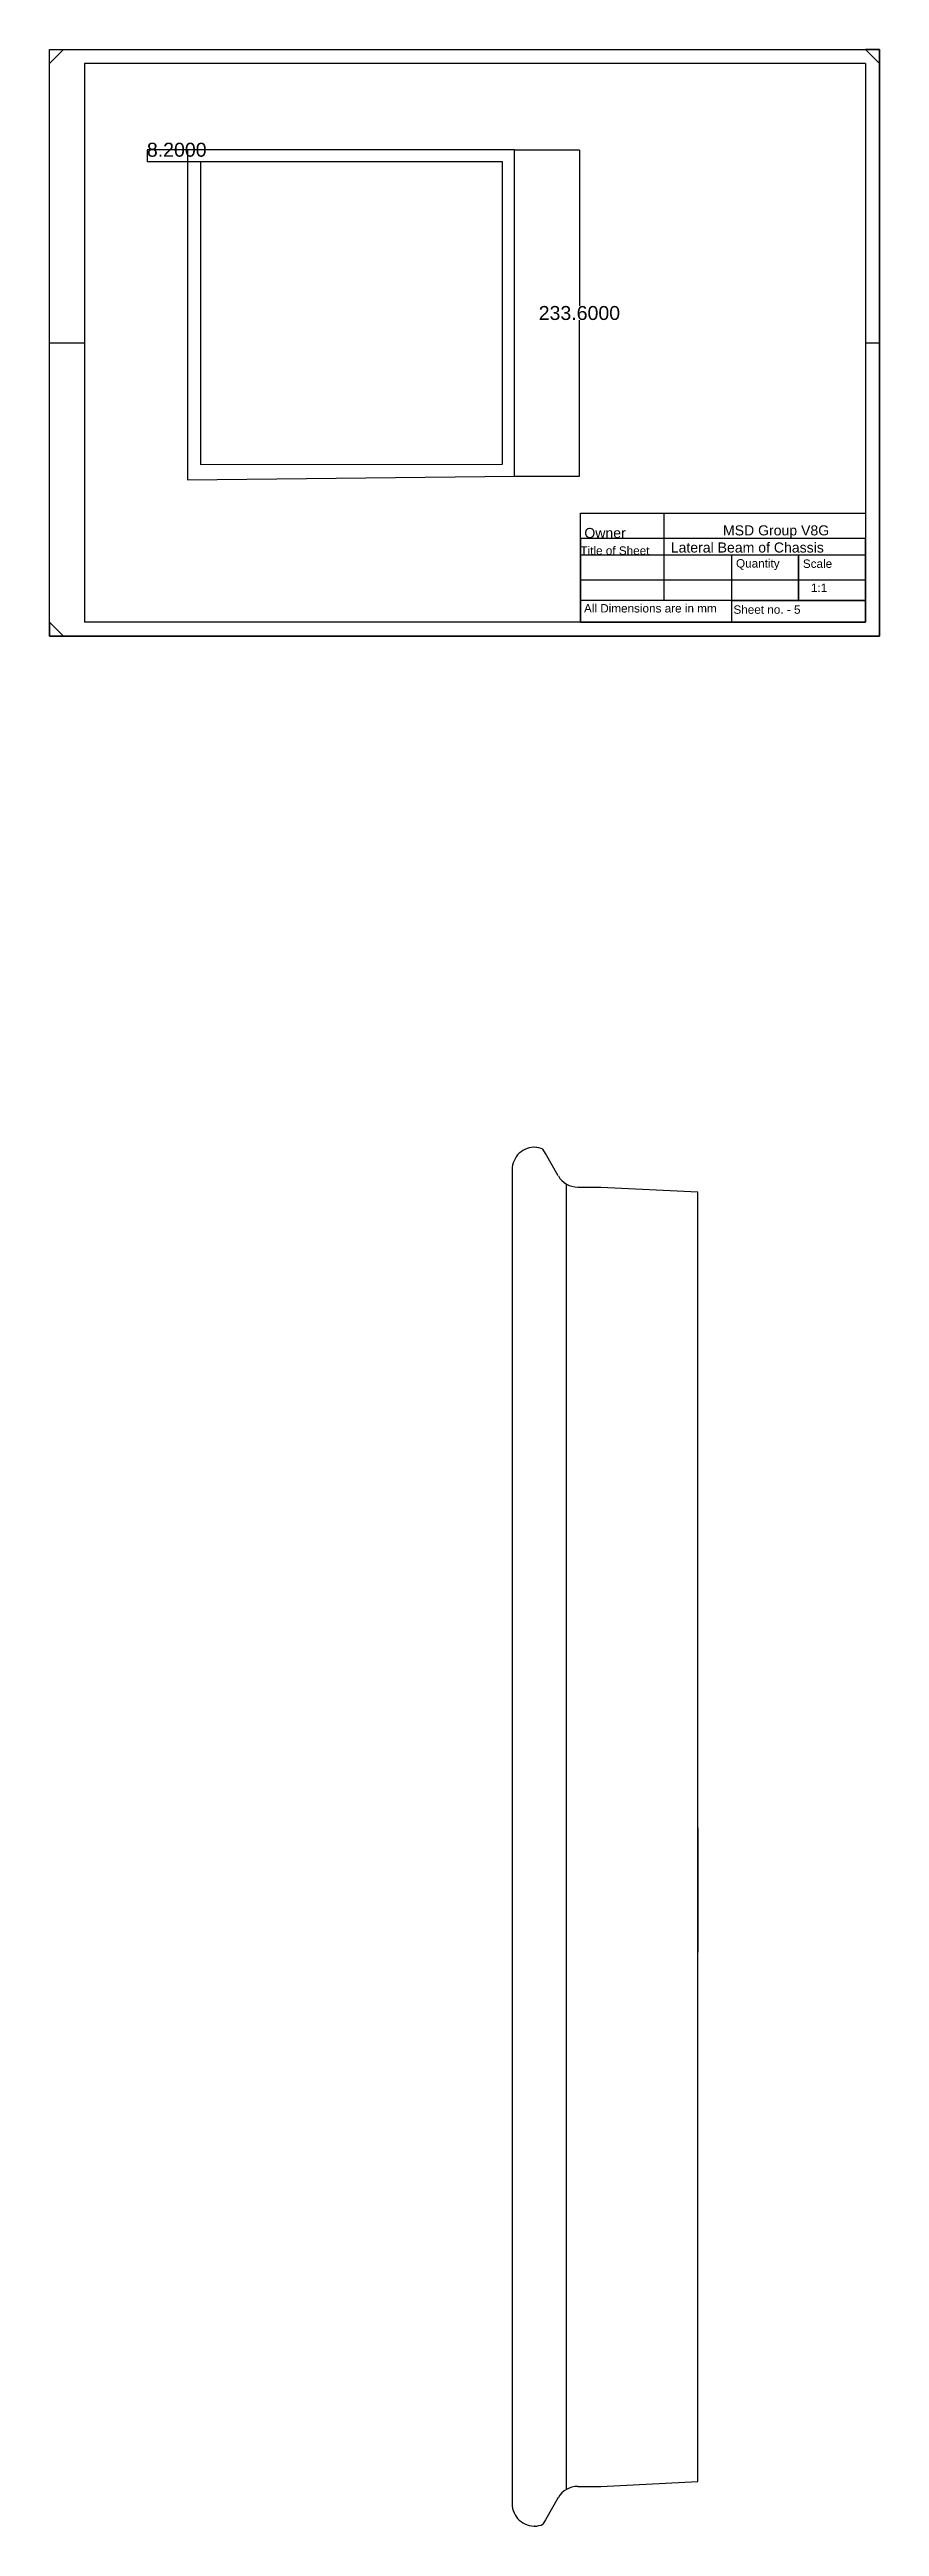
# Model space of a CAD drawing. Header units: inches. Extents: x -1655 to 7277, y -490 to 2343.
# Drawn here: x 1099 to 1693, y 148 to 1922 of the extents above; entities that cross this region are included whole.
import ezdxf

# ---------------------------------------------------------------- set-up
doc = ezdxf.new("R2010")
doc.units = ezdxf.units.IN
doc.header["$MEASUREMENT"] = 0
doc.styles.get("Standard").update_dxf_attribs({"font": 'arial.ttf'})
doc.dimstyles.new('AM_ANSI', dxfattribs={"dimtxt": 10, "dimasz": 0.12, "dimexe": 0.1, "dimexo": 0.05, "dimgap": 0.06, "dimtad": 0, "dimtih": 1, "dimtoh": 1, "dimdec": 4, "dimzin": 7, "dimdsep": 46, "dimtxsty": 'Standard', "dimcen": 0, "dimclrd": 256, "dimclre": 256, "dimclrt": 256, "dimadec": 0, "dimazin": 2, "dimtp": 0.1, "dimtm": 0.1, "dimtfac": 0.71, "dimtdec": 4, "dimtofl": 0, "dimtmove": 0, "dimatfit": 3, "dimfxl": 1, "dimtolj": 1, "dimtzin": 7, "dimlwd": -1, "dimlwe": -1, "dimarcsym": 1})

msp = doc.modelspace()

# ---------------------------------------------------------------- texts
at = {"attachment_point": 1}
for s, width, heights, insert, char_height in [(' Owner', 50.617645, [0], (1478.67103, 1579.16244), 7.2), ('MSD Group V8G', 112.7393063, [0], (1580.67103, 1581.03365), 7.2), ('Title of Sheet', 54.7590919, [0], (1478.67103, 1565.9166), 6), ('\\pxt8;Lateral Beam of Chassis', 138.9083223, [0], (1543.30412, 1568.75862), 7.2), ('Quantity', 40.2640362, [0], (1590.0104, 1556.8045), 6), ('Scale', 41.4144354, [0], (1637.86709, 1556.57461), 6), ('\\pxi-3,l4,t4;1:1', 40.9471289, [0], (1637.60703, 1539.28469), 6), ('All Dimensions are in mm', 115.8458807, [0], (1481.18246, 1524.62033), 6), ('Sheet no. - 5', 87.2004007, [2.1729], (1588.16976, 1523.70078), 6)]:
    msp.add_mtext_dynamic_manual_height_columns(s, width=width, gutter_width=15, heights=heights, dxfattribs=dict(at, insert=insert, char_height=char_height))

# ---------------------------------------------------------------- blocks, each defined once
blk = doc.blocks.new('side_view wheel')
for p, q in [((1429.8, 1119.7), (1429.8, 164.4)), ((1453.6, 1131.2), (1451.8, 1134.3)), ((1462.8, 1115.2), (1453.6, 1131.2)), ((1468.7, 174.8), (1468.7, 1109.4)), ((1476.7, 1107.2), (1493.3, 1107.2)), ((1493.3, 1107.2), (1562.8, 1103.8)), ((1562.8, 180.4), (1562.8, 1103.8)), ((1562.8, 648.4), (1562.8, 737.4)), ((1562.8, 648.4), (1562.8, 559.4)), ((1493.3, 176.9), (1562.8, 180.4)), ((1462.8, 168.9), (1453.6, 153)), ((1476.7, 176.9), (1493.3, 176.9)), ((1445.9, 148.4), (1445.8, 148.4)), ((1453.6, 153), (1451.8, 149.9))]:
    blk.add_line(p, q)
for centre, radius, start, end in [((1445.8, 1119.7), 16, 86.1887, 180), ((1445.9, 1122.7), 13, 62.8124, 90), ((1476.7, 1123.2), 16, 210, 270), ((1445.8, 164.4), 16, 180, 273.8113), ((1476.7, 160.9), 16, 90, 150), ((1445.9, 161.4), 13, 270, 297.1876)]:
    blk.add_arc(centre, radius, start, end)
blk = doc.blocks.new('*D39')
at = {"linetype": 'ByBlock', "transparency": 16777216}
for p, q in [((1431.6, 1849.8), (1478, 1849.8)), ((1477.9, 1849.7), (1477.9, 1738.2)), ((1477.9, 1616.3), (1477.9, 1727.9)), ((1431.6, 1616.2), (1478, 1616.2))]:
    blk.add_line(p, q, dxfattribs=at)
at = {"transparency": 16777216}
for points in [[(1477.9, 1849.7), (1477.9, 1849.7), (1477.9, 1849.8)], [(1477.9, 1616.3), (1477.9, 1616.3), (1477.9, 1616.2)]]:
    blk.add_solid(points, dxfattribs=at)
at = {"layer": 'Defpoints', "color": 0, "transparency": 16777216}
for p in [(1431.5, 1849.8), (1431.5, 1616.2), (1477.9, 1616.2)]:
    blk.add_point(p, dxfattribs=at)
at = {"transparency": 16777216, "insert": (1477.9, 1733), "char_height": 10, "attachment_point": 5}
blk.add_mtext('\\A1;233.6000', dxfattribs=at)
blk = doc.blocks.new('*D40')
at = {"linetype": 'ByBlock', "transparency": 16777216}
for p, q in [((1206.6, 1849.8), (1168.6, 1849.8)), ((1168.7, 1849.8), (1168.7, 1849.9)), ((1168.7, 1849.9), (1168.8, 1849.9)), ((1168.7, 1841.3), (1168.7, 1849.7)), ((1206.6, 1841.2), (1168.6, 1841.2))]:
    blk.add_line(p, q, dxfattribs=at)
at = {"transparency": 16777216}
for points in [[(1168.7, 1849.7), (1168.7, 1849.7), (1168.7, 1849.8)], [(1168.7, 1841.3), (1168.7, 1841.3), (1168.7, 1841.2)]]:
    blk.add_solid(points, dxfattribs=at)
at = {"layer": 'Defpoints', "color": 0, "transparency": 16777216}
for p in [(1168.7, 1849.8), (1206.6, 1849.8), (1206.6, 1841.2)]:
    blk.add_point(p, dxfattribs=at)
at = {"transparency": 16777216, "insert": (1189.7, 1849.9), "char_height": 10, "attachment_point": 5}
blk.add_mtext('\\A1;8.2000', dxfattribs=at)

# ---------------------------------------------------------------- dimensions: what is measured, and where the dimension line sits
dim = msp.add_linear_dim(base=(1168.7259, 1849.82383), p1=(1206.60285, 1841.22383), p2=(1206.60285, 1849.82383), angle=90, text='8.2000', dimstyle='AM_ANSI')
dim.commit()
dim.dimension.update_dxf_attribs({"geometry": '*D40', "text_midpoint": (1189.65283, 1849.94383)})
dim = msp.add_aligned_dim(p1=(1431.50951, 1849.82383), p2=(1431.50951, 1616.22383), distance=46.36811, dimstyle='AM_ANSI')
dim.commit()
dim.dimension.update_dxf_attribs({"geometry": '*D39', "text_midpoint": (1477.87762, 1733.02383)})

# ---------------------------------------------------------------- linework, layer by layer
for p, q in [((1098.67103, 1911.71196), (1108.67103, 1921.71196)), ((1692.67103, 1911.71196), (1682.67103, 1921.71196)), ((1431.50951, 1849.82383), (1197.35145, 1849.82383)), ((1197.35145, 1849.82383), (1197.35145, 1613.71123)), ((1431.50951, 1616.22383), (1431.50951, 1849.82383)), ((1422.90951, 1841.22383), (1206.60285, 1841.22383)), ((1206.60285, 1841.22383), (1206.60285, 1624.55452)), ((1422.90951, 1624.82383), (1422.90951, 1841.22383)), ((1098.67103, 1711.71196), (1123.67103, 1711.71196)), ((1682.67103, 1711.71196), (1692.67103, 1711.71196)), ((1197.35145, 1613.71123), (1431.50951, 1616.22383)), ((1206.60285, 1624.55452), (1422.90951, 1624.82383)), ((1586.67103, 1527.31196), (1586.67103, 1511.71196)), ((1098.67103, 1511.71196), (1108.67103, 1501.71196))]:
    msp.add_line(p, q)
for points in [[(1098.67103, 1921.71196), (1692.67103, 1921.71196), (1692.67103, 1501.71196), (1098.67103, 1501.71196)], [(1478.67103, 1589.71196), (1682.67103, 1589.71196), (1682.67103, 1511.71196), (1478.67103, 1511.71196)], [(1478.67103, 1511.71196), (1682.67103, 1511.71196), (1682.67103, 1571.71196), (1478.67103, 1571.71196)], [(1478.67103, 1511.71196), (1682.67103, 1511.71196), (1682.67103, 1559.71196), (1478.67103, 1559.71196)], [(1634.67103, 1559.71196), (1586.67103, 1559.71196), (1586.67103, 1527.31196), (1634.67103, 1527.31196)], [(1682.67103, 1559.71196), (1634.67103, 1559.71196), (1634.67103, 1527.31196), (1682.67103, 1527.31196)], [(1478.67103, 1511.71196), (1682.67103, 1511.71196), (1682.67103, 1541.71196), (1478.67103, 1541.71196)], [(1478.67103, 1511.71196), (1682.67103, 1511.71196), (1682.67103, 1527.31196), (1478.67103, 1527.31196)]]:
    msp.add_lwpolyline(points, close=True)
for points in [[(1682.67103, 1501.71196), (1692.67103, 1501.71196), (1692.67103, 1921.71196), (1682.67103, 1921.71196)], [(1123.67103, 1911.71196), (1123.67103, 1511.71196)], [(1682.67103, 1911.71196), (1123.67103, 1911.71196)], [(1682.67103, 1911.71196), (1682.67103, 1511.71196)], [(1538.67103, 1527.31196), (1538.67103, 1589.71196), (1682.67103, 1589.71196), (1682.67103, 1511.71196), (1538.67103, 1511.71196)], [(1098.67103, 1511.71196), (1098.67103, 1501.71196), (1692.67103, 1501.71196), (1692.67103, 1511.71196)], [(1682.67103, 1511.71196), (1123.67103, 1511.71196)]]:
    msp.add_lwpolyline(points)

# ---------------------------------------------------------------- block references
msp.add_blockref('side_view wheel', (0, 0))

msp.set_redraw_order([(e.dxf.handle, doc.entitydb.next_handle()) for e in msp.query("TEXT MTEXT ATTDEF DIMENSION ARC_DIMENSION")])  # texts and dimensions are drawn at this point

doc.saveas('drawing.dxf')
